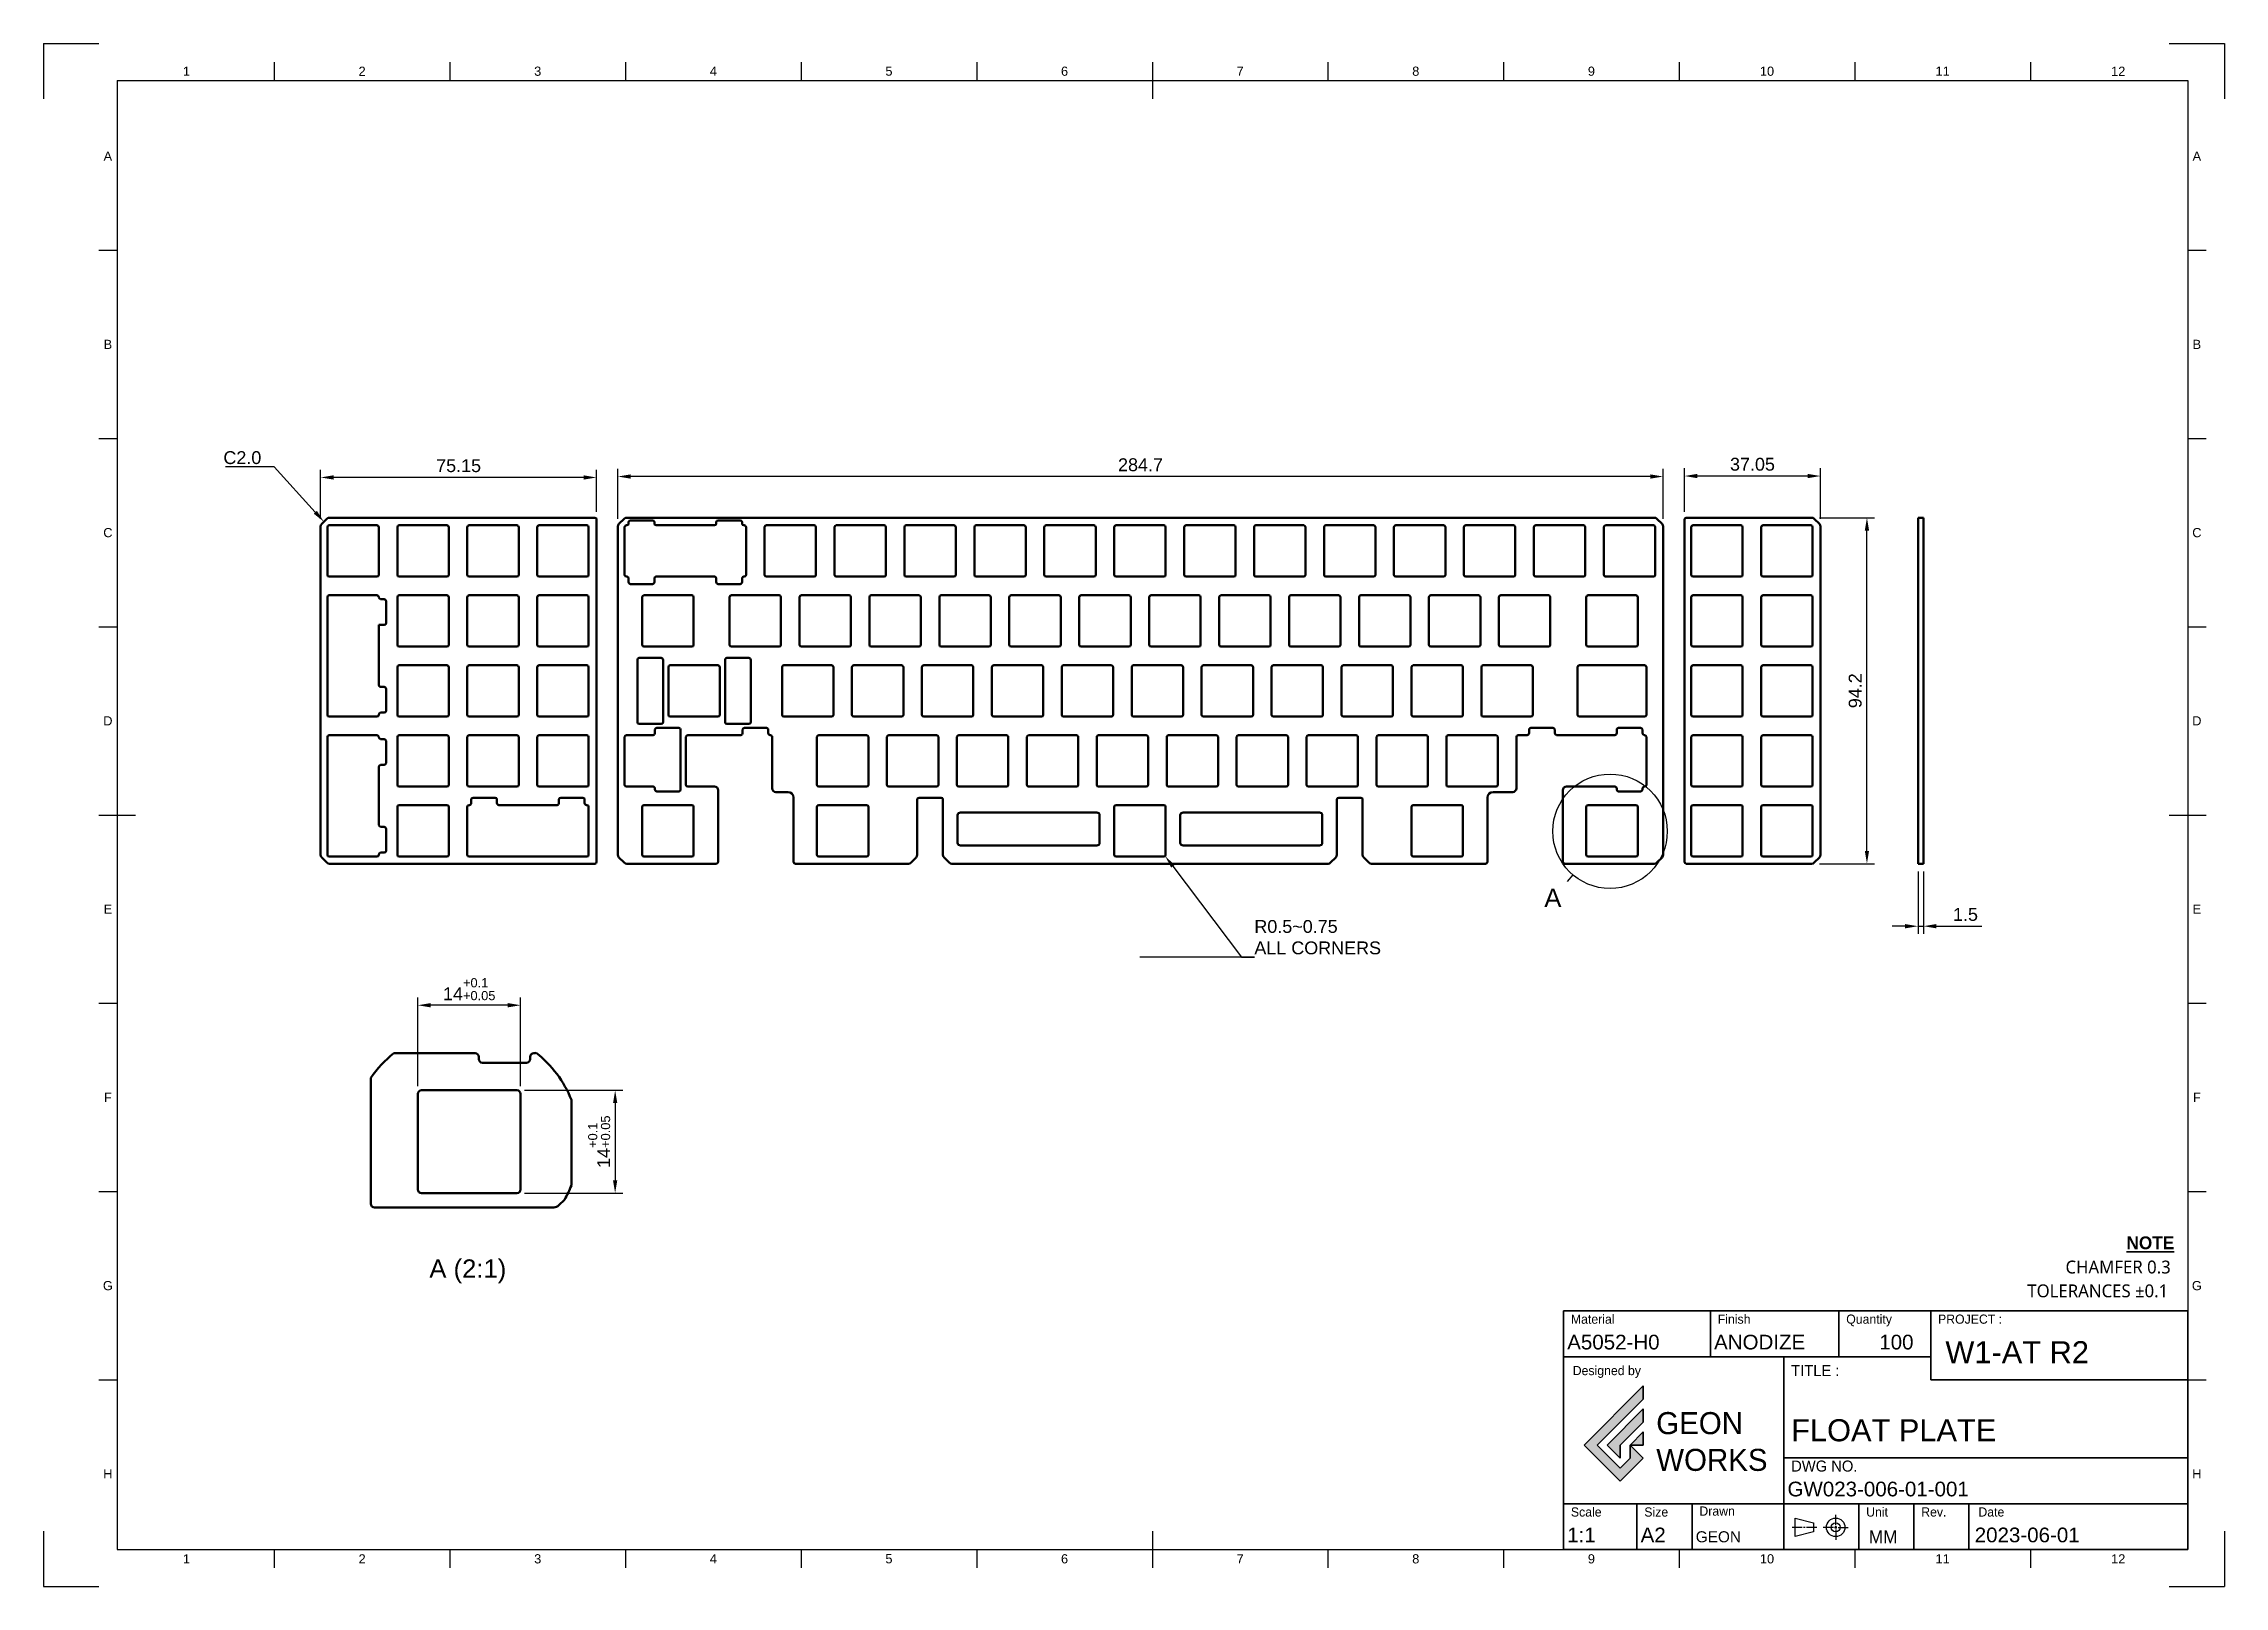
# Model space of a CAD drawing. Header units: millimetres. Extents: x 0 to 594, y 0 to 420.
import ezdxf
from ezdxf import colors
from ezdxf.entities.mleader import LeaderData, LeaderLine
from ezdxf.enums import TextEntityAlignment as Align
from ezdxf.math import Vec2, Vec3

# ---------------------------------------------------------------- set-up
doc = ezdxf.new("R2010")
doc.units = ezdxf.units.MM
doc.header["$LTSCALE"] = 0.75
for name, color, linetype, lineweight in [('BORDER', 7, 'Continuous', 25), ('Detail Boundary', 7, 'Continuous', 25), ('FD_Dimensions', 7, 'Continuous', 25), ('Leaders', 7, 'Continuous', 25), ('TITLEBLOCK', 7, 'Continuous', 35), ('View Labels', 7, 'Continuous', 25), ('Visible', 7, 'Continuous', 50)]:
    doc.layers.add(name, color=color, linetype=linetype, lineweight=lineweight)
doc.layers.add('SLD-0', color=7, linetype='Continuous')
doc.styles.add('FusionTitle', font='arial.ttf')
doc.styles.add('MtXpl___1', font='malgun.ttf')
doc.styles.add('MtXpl_Century_Gothic', font='GOTHIC.TTF')
doc.styles.add('MtXpl_OCR-A_BT', font='')
doc.styles.add('MtXpl_OCR-A_BT_1', font='')
doc.styles.get("Standard").update_dxf_attribs({"font": 'arial.ttf'})
doc.styles.get('MtXpl_OCR-A_BT').set_extended_font_data('OCR-A BT')
doc.styles.get('MtXpl_OCR-A_BT_1').set_extended_font_data('OCR-A BT', bold=True)
doc.dimstyles.new('Dim-ISO-25', dxfattribs={"dimtxt": 3.5, "dimasz": 3.5, "dimexe": 2.1, "dimexo": 2.1, "dimgap": 1.4, "dimtad": 1, "dimdsep": 46, "dimtxsty": 'Standard', "dimcen": 0, "dimazin": 2, "dimtp": 0.1, "dimtm": 0.1, "dimtfac": 0.714286, "dimtmove": 0, "dimatfit": 3, "dimfxl": 1, "dimarcsym": 0})

msp = doc.modelspace()

# ---------------------------------------------------------------- texts
at = {"layer": 'Detail Boundary', "insert": (411.089535, 187.454095), "char_height": 5, "attachment_point": 5}
msp.add_mtext('A', dxfattribs=at)
at = {"layer": 'View Labels', "insert": (115.546047, 82.507518), "char_height": 5, "width": 23.219645, "attachment_point": 8}
msp.add_mtext('A (2:1)', dxfattribs=at)

# ---------------------------------------------------------------- blocks, each defined once
blk = doc.blocks.new('ISO_A2_SHEET')
at = {"layer": 'BORDER'}
for p, q in [((20, 410), (584, 410)), ((20, 410), (20, 10)), ((62.8335, 415), (62.8335, 410)), ((110.6668, 415), (110.6668, 410)), ((158.5001, 415), (158.5001, 410)), ((206.3334, 415), (206.3334, 410)), ((254.1667, 415), (254.1667, 410)), ((302, 415), (302, 405)), ((349.8333, 415), (349.8333, 410)), ((397.6666, 415), (397.6666, 410)), ((445.4999, 415), (445.4999, 410)), ((493.3332, 415), (493.3332, 410)), ((541.1665, 415), (541.1665, 410)), ((584, 410), (584, 10)), ((15, 363.75), (20, 363.75)), ((584, 363.75), (589, 363.75)), ((15, 312.5), (20, 312.5)), ((584, 312.5), (589, 312.5)), ((15, 261.25), (20, 261.25)), ((584, 261.25), (589, 261.25)), ((15, 210), (25, 210)), ((579, 210), (589, 210)), ((15, 158.75), (20, 158.75)), ((584, 158.75), (589, 158.75)), ((15, 107.5), (20, 107.5)), ((584, 107.5), (589, 107.5)), ((15, 56.25), (20, 56.25)), ((584, 56.25), (589, 56.25)), ((302, 15), (302, 5)), ((20, 10), (584, 10)), ((62.8335, 10), (62.8335, 5)), ((110.6668, 10), (110.6668, 5)), ((158.5001, 10), (158.5001, 5)), ((206.3334, 10), (206.3334, 5)), ((254.1667, 10), (254.1667, 5)), ((349.8333, 10), (349.8333, 5)), ((397.6666, 10), (397.6666, 5)), ((445.4999, 10), (445.4999, 5)), ((493.3332, 10), (493.3332, 5)), ((541.1665, 10), (541.1665, 5))]:
    blk.add_line(p, q, dxfattribs=at)
at = {"layer": 'Defpoints'}
for p, q in [((0, 420), (15, 420)), ((0, 420), (0, 405)), ((579, 420), (594, 420)), ((594, 420), (594, 405)), ((0, 15), (0, 0)), ((594, 15), (594, 0)), ((0, 0), (15, 0)), ((579, 0), (594, 0))]:
    blk.add_line(p, q, dxfattribs=at)
at = {"layer": 'BORDER', "style": 'FusionTitle'}
for s, p in [('1', (38.91685, 412.5)), ('2', (86.75015, 412.5)), ('3', (134.58345, 412.5)), ('4', (182.41675, 412.5)), ('5', (230.25005, 412.5)), ('6', (278.08335, 412.5)), ('7', (325.91665, 412.5)), ('8', (373.74995, 412.5)), ('9', (421.58325, 412.5)), ('10', (469.41655, 412.5)), ('11', (517.24985, 412.5)), ('12', (565.08315, 412.5)), ('A', (17.5, 389.375)), ('A', (586.5, 389.375)), ('B', (17.5, 338.125)), ('B', (586.5, 338.125)), ('C', (17.5, 286.875)), ('C', (586.5, 286.875)), ('D', (17.5, 235.625)), ('D', (586.5, 235.625)), ('E', (17.5, 184.375)), ('E', (586.5, 184.375)), ('F', (17.5, 133.125)), ('F', (586.5, 133.125)), ('G', (17.5, 81.875)), ('G', (586.5, 81.875)), ('H', (17.5, 30.625)), ('H', (586.5, 30.625)), ('1', (38.91685, 7.5)), ('2', (86.75015, 7.5)), ('3', (134.58345, 7.5)), ('4', (182.41675, 7.5)), ('5', (230.25005, 7.5)), ('6', (278.08335, 7.5)), ('7', (325.91665, 7.5)), ('8', (373.74995, 7.5)), ('9', (421.58325, 7.5)), ('10', (469.41655, 7.5)), ('11', (517.24985, 7.5)), ('12', (565.08315, 7.5))]:
    blk.add_text(s, height=2.5, dxfattribs=at).set_placement(p, align=Align.MIDDLE)
blk = doc.blocks.new('TITLEGW')
h = blk.add_hatch(color=256)
h.dxf.hatch_style = 1
h.paths.add_polyline_path([(-148.32, 40.97), (-148.32, 44.55), (-164.4, 28.46), (-154.57, 18.63), (-148.32, 24.89), (-151.89, 28.46), (-151.89, 24.89), (-154.57, 22.21), (-160.83, 28.46)])
h.paths.add_polyline_path([(-148.32, 34.72), (-148.32, 38.29), (-158.15, 28.46), (-154.57, 24.89), (-154.57, 28.46)], flags=17)
h.paths.add_polyline_path([(-148.32, 32.04), (-151.89, 28.46), (-148.32, 28.46)], flags=16)
for p, q in [((-170, 0), (-170, 65)), ((-170, 65), (0, 65)), ((-130, 65), (-130, 52.5)), ((-95, 65), (-95, 52.5)), ((-70, 46.25), (-70, 65)), ((0, 0), (0, 65)), ((-110, 52.5), (-170, 52.5)), ((-110, 0), (-110, 52.5)), ((-110, 52.5), (-70, 52.5)), ((-148.32, 44.55), (-164.4, 28.46)), ((-148.32, 44.55), (-148.32, 40.97)), ((-70, 46.25), (0, 46.25)), ((-148.32, 40.97), (-160.83, 28.46)), ((-148.32, 38.29), (-158.15, 28.46)), ((-148.32, 38.29), (-148.32, 34.72)), ((-148.32, 34.72), (-154.57, 28.46)), ((-148.32, 32.04), (-151.89, 28.46)), ((-148.32, 32.04), (-148.32, 28.46)), ((-164.4, 28.46), (-154.57, 18.63)), ((-160.83, 28.46), (-154.57, 22.21)), ((-158.15, 28.46), (-154.57, 24.89)), ((-154.57, 24.89), (-154.57, 28.46)), ((-148.32, 24.89), (-154.57, 18.63)), ((-151.89, 24.89), (-154.57, 22.21)), ((-151.89, 28.46), (-148.32, 24.89)), ((-151.89, 28.46), (-151.89, 24.89)), ((-151.89, 28.46), (-148.32, 28.46)), ((-110, 25), (0, 25)), ((-170, 12.5), (0, 12.5)), ((-150, 12.5), (-150, 0)), ((-135, 12.5), (-135, 0)), ((-89.58, 0), (-89.58, 12.5)), ((-74.58, 0), (-74.58, 12.5)), ((-59.58, 0), (-59.58, 12.5)), ((-95.57, 6.07), (-96.17, 6.07)), ((-95.87, 5.77), (-95.87, 6.37)), ((0, 0), (-170, 0))]:
    blk.add_line(p, q)
at = {"layer": 'SLD-0'}
for p, q in [((-105.04, 6.07), (-107.77, 6.07)), ((-106.93, 3.55), (-106.93, 8.59)), ((-106.93, 8.59), (-101.89, 7.33)), ((-104.2, 6.07), (-104.62, 6.07)), ((-101.05, 6.07), (-103.78, 6.07)), ((-101.89, 7.33), (-101.89, 4.81)), ((-96.5, 6.07), (-99.24, 6.07)), ((-95.87, 6.7), (-95.87, 9.44)), ((-95.24, 6.07), (-92.51, 6.07)), ((-95.24, 6.07), (-92.51, 6.07)), ((-101.89, 4.81), (-106.93, 3.55)), ((-95.87, 5.44), (-95.87, 2.71))]:
    blk.add_line(p, q, dxfattribs=at)
for radius in [2.52, 1.26]:
    blk.add_circle((-95.87, 6.07), radius, dxfattribs=at)
for s, height, style, p in [('%%UNOTE', 3.5, 'MtXpl_OCR-A_BT_1', (-16.67, 81.78)), ('CHAMFER 0.3', 3.5, 'MtXpl___1', (-33.28, 75.19)), ('TOLERANCES ±0.1', 3.5, 'MtXpl___1', (-43.68, 68.7)), ('Material', 2.5, 'MtXpl_OCR-A_BT', (-168, 61.5)), ('Finish', 2.5, 'MtXpl_OCR-A_BT', (-128, 61.5)), ('Quantity', 2.5, 'MtXpl_OCR-A_BT', (-93, 61.5)), ('PROJECT :', 2.5, 'MtXpl_OCR-A_BT', (-68, 61.5)), ('Designed by', 2.5, 'MtXpl_OCR-A_BT', (-167.5, 47.5)), ('TITLE :', 3, 'MtXpl_OCR-A_BT', (-108, 47.25)), ('DWG NO.', 3, 'MtXpl_OCR-A_BT', (-108, 21.25)), ('Scale', 2.5, 'MtXpl_OCR-A_BT', (-168, 9)), ('Size', 2.5, 'MtXpl_OCR-A_BT', (-148, 9)), ('Drawn', 2.5, 'MtXpl_OCR-A_BT', (-133, 9.25)), ('Unit', 2.5, 'MtXpl_OCR-A_BT', (-87.58, 9)), ('Rev.', 2.5, 'MtXpl_OCR-A_BT', (-72.58, 9)), ('Date', 2.5, 'MtXpl_OCR-A_BT', (-57, 9)), ('MM', 3.5, 'MtXpl_Century_Gothic', (-86.85, 1.75))]:
    blk.add_text(s, height=height, dxfattribs=dict(style=style)).set_placement(p)
at = {"insert": (-144.75, 37.44), "char_height": 6, "attachment_point": 1}
blk.add_mtext_dynamic_manual_height_columns('{\\fa Astro Space|b0|i0|c0|p2;GEON^JWORKS}', width=29.3157, gutter_width=12.5, heights=[0], dxfattribs=at)
for tag, p, height in [("MAT'L", (-169, 54.5), 4), ('FINISH', (-129, 54.5), 4), ('QUANTITY', (-84, 54.5), 4), ('PROJECT', (-66, 50.75), 6), ('TITLE_1', (-108, 29.5), 6), ('DWG_NO', (-109, 14.5), 4), ('SCALE', (-169, 2), 4), ('SIZE', (-149, 2), 4), ('CREATED_DATE', (-58, 2), 4), ('DRAWN', (-134, 2), 3)]:
    blk.add_attdef(tag, p, '', height=height)
blk = doc.blocks.new('*D14')
at = {"layer": 'Defpoints', "color": 0, "transparency": 16777216}
for p in [(510.547873, 196.735466), (512.047873, 196.735466), (512.047873, 179.721282)]:
    blk.add_point(p, dxfattribs=at)
at = {"layer": 'FD_Dimensions', "color": 0, "lineweight": -2, "transparency": 16777216}
for p, q in [((510.547873, 194.635466), (510.547873, 177.621282)), ((512.047873, 194.635466), (512.047873, 177.621282)), ((507.047873, 179.721282), (503.547873, 179.721282)), ((510.547873, 179.721282), (512.047873, 179.721282)), ((515.547873, 179.721282), (527.916768, 179.721282))]:
    blk.add_line(p, q, dxfattribs=at)
at = {"layer": 'FD_Dimensions', "color": 0, "transparency": 16777216}
for points in [[(507.047873, 180.304616), (507.047873, 179.137949), (510.547873, 179.721282)], [(515.547873, 180.304616), (515.547873, 179.137949), (512.047873, 179.721282)]]:
    blk.add_solid(points, dxfattribs=at)
at = {"layer": 'FD_Dimensions', "color": 0, "transparency": 16777216, "insert": (523.48232, 182.908288), "char_height": 3.5, "attachment_point": 5}
blk.add_mtext('1.5', dxfattribs=at)
blk = doc.blocks.new('*D15')
at = {"layer": 'Defpoints', "color": 0, "transparency": 16777216}
for p in [(481.572225, 290.935466), (496.63686, 290.935466), (481.572225, 196.735466)]:
    blk.add_point(p, dxfattribs=at)
at = {"layer": 'FD_Dimensions', "color": 0, "lineweight": -2, "transparency": 16777216}
for p, q in [((483.672225, 290.935466), (498.73686, 290.935466)), ((496.63686, 200.235466), (496.63686, 287.435466)), ((483.672225, 196.735466), (498.73686, 196.735466))]:
    blk.add_line(p, q, dxfattribs=at)
at = {"layer": 'FD_Dimensions', "color": 0, "transparency": 16777216}
for points in [[(496.053526, 287.435466), (497.220193, 287.435466), (496.63686, 290.935466)], [(496.053526, 200.235466), (497.220193, 200.235466), (496.63686, 196.735466)]]:
    blk.add_solid(points, dxfattribs=at)
at = {"layer": 'FD_Dimensions', "color": 0, "transparency": 16777216, "insert": (493.449854, 243.835466), "char_height": 3.5, "attachment_point": 5, "rotation": 90}
blk.add_mtext('94.2', dxfattribs=at)
blk = doc.blocks.new('*D16')
at = {"layer": 'Defpoints', "color": 0, "transparency": 16777216}
for p in [(446.936439, 302.279005), (446.936439, 290.435466), (483.986439, 288.521252)]:
    blk.add_point(p, dxfattribs=at)
at = {"layer": 'FD_Dimensions', "color": 0, "lineweight": -2, "transparency": 16777216}
for p, q in [((446.936439, 292.535466), (446.936439, 304.379005)), ((483.986439, 290.621252), (483.986439, 304.379005)), ((480.486439, 302.279005), (450.436439, 302.279005))]:
    blk.add_line(p, q, dxfattribs=at)
at = {"layer": 'FD_Dimensions', "color": 0, "transparency": 16777216}
for points in [[(450.436439, 302.862338), (450.436439, 301.695671), (446.936439, 302.279005)], [(480.486439, 302.862338), (480.486439, 301.695671), (483.986439, 302.279005)]]:
    blk.add_solid(points, dxfattribs=at)
at = {"layer": 'FD_Dimensions', "color": 0, "transparency": 16777216, "insert": (465.461439, 305.467204), "char_height": 3.5, "attachment_point": 5}
blk.add_mtext('37.05', dxfattribs=at)
blk = doc.blocks.new('*D17')
at = {"layer": 'Defpoints', "color": 0, "transparency": 16777216}
for p in [(156.423939, 302.143055), (156.423939, 288.521252), (441.123939, 288.521252)]:
    blk.add_point(p, dxfattribs=at)
at = {"layer": 'FD_Dimensions', "color": 0, "lineweight": -2, "transparency": 16777216}
for p, q in [((156.423939, 290.621252), (156.423939, 304.243055)), ((441.123939, 290.621252), (441.123939, 304.243055)), ((437.623939, 302.143055), (159.923939, 302.143055))]:
    blk.add_line(p, q, dxfattribs=at)
at = {"layer": 'FD_Dimensions', "color": 0, "transparency": 16777216}
for points in [[(159.923939, 302.726388), (159.923939, 301.559722), (156.423939, 302.143055)], [(437.623939, 302.726388), (437.623939, 301.559722), (441.123939, 302.143055)]]:
    blk.add_solid(points, dxfattribs=at)
at = {"layer": 'FD_Dimensions', "color": 0, "transparency": 16777216, "insert": (298.773939, 305.330061), "char_height": 3.5, "attachment_point": 5}
blk.add_mtext('284.7', dxfattribs=at)
blk = doc.blocks.new('*D18')
at = {"layer": 'Defpoints', "color": 0, "transparency": 16777216}
for p in [(75.461439, 301.891055), (75.461439, 288.521252), (150.611439, 290.435466)]:
    blk.add_point(p, dxfattribs=at)
at = {"layer": 'FD_Dimensions', "color": 0, "lineweight": -2, "transparency": 16777216}
for p, q in [((75.461439, 290.621252), (75.461439, 303.991055)), ((150.611439, 292.535466), (150.611439, 303.991055)), ((147.111439, 301.891055), (78.961439, 301.891055))]:
    blk.add_line(p, q, dxfattribs=at)
at = {"layer": 'FD_Dimensions', "color": 0, "transparency": 16777216}
for points in [[(78.961439, 302.474388), (78.961439, 301.307721), (75.461439, 301.891055)], [(147.111439, 302.474388), (147.111439, 301.307721), (150.611439, 301.891055)]]:
    blk.add_solid(points, dxfattribs=at)
at = {"layer": 'FD_Dimensions', "color": 0, "transparency": 16777216, "insert": (113.036439, 305.07806), "char_height": 3.5, "attachment_point": 5}
blk.add_mtext('75.15', dxfattribs=at)
blk = doc.blocks.new('*D19')
at = {"layer": 'Defpoints', "color": 0, "transparency": 16777216}
for p in [(128.926054, 135.061113), (128.926054, 107.061113), (155.676487, 107.061113)]:
    blk.add_point(p, dxfattribs=at)
at = {"layer": 'FD_Dimensions', "color": 0, "lineweight": -2, "transparency": 16777216}
for p, q in [((131.026054, 135.061113), (157.776487, 135.061113)), ((155.676487, 131.561113), (155.676487, 110.561113)), ((131.026054, 107.061113), (157.776487, 107.061113))]:
    blk.add_line(p, q, dxfattribs=at)
at = {"layer": 'FD_Dimensions', "color": 0, "transparency": 16777216}
for points in [[(155.093154, 131.561113), (156.259821, 131.561113), (155.676487, 135.061113)], [(155.093154, 110.561113), (156.259821, 110.561113), (155.676487, 107.061113)]]:
    blk.add_solid(points, dxfattribs=at)
at = {"layer": 'FD_Dimensions', "color": 0, "transparency": 16777216, "insert": (151.306956, 121.061113), "char_height": 3.5, "attachment_point": 5, "rotation": 90}
blk.add_mtext('14{\\H0.71429x;\\S+0.1^ +0.05;}', dxfattribs=at)
blk = doc.blocks.new('*D20')
at = {"layer": 'Defpoints', "color": 0, "transparency": 16777216}
for p in [(101.926054, 158.210164), (101.926054, 134.061113), (129.926054, 134.061113)]:
    blk.add_point(p, dxfattribs=at)
at = {"layer": 'FD_Dimensions', "color": 0, "lineweight": -2, "transparency": 16777216}
for p, q in [((101.926054, 136.161113), (101.926054, 160.310164)), ((126.426054, 158.210164), (105.426054, 158.210164)), ((129.926054, 136.161113), (129.926054, 160.310164))]:
    blk.add_line(p, q, dxfattribs=at)
at = {"layer": 'FD_Dimensions', "color": 0, "transparency": 16777216}
for points in [[(105.426054, 158.793497), (105.426054, 157.62683), (101.926054, 158.210164)], [(126.426054, 158.793497), (126.426054, 157.62683), (129.926054, 158.210164)]]:
    blk.add_solid(points, dxfattribs=at)
at = {"layer": 'FD_Dimensions', "color": 0, "transparency": 16777216, "insert": (115.926054, 162.579695), "char_height": 3.5, "attachment_point": 5}
blk.add_mtext('14{\\H0.71429x;\\S+0.1^ +0.05;}', dxfattribs=at)

# ---------------------------------------------------------------- dimensions: what is measured, and where the dimension line sits
at = {"layer": 'FD_Dimensions'}
for base, p1, p2, angle, override, picture, middle in [((75.461439, 301.891055), (150.611439, 290.435466), (75.461439, 288.521252), 180, {"dimlfac": 1, "dimclrd": 0, "dimclre": 0}, '*D18', (113.036439, 305.07806)), ((156.423939, 302.143055), (441.123939, 288.521252), (156.423939, 288.521252), 180, {"dimlfac": 1, "dimclrd": 0, "dimclre": 0}, '*D17', (298.773939, 305.330061)), ((446.936439, 302.279005), (483.986439, 288.521252), (446.936439, 290.435466), 180, {"dimlfac": 1, "dimclrd": 0, "dimclre": 0}, '*D16', (465.461439, 305.467204)), ((496.63686, 290.935466), (481.572225, 196.735466), (481.572225, 290.935466), 90, {"dimlfac": 1, "dimclrd": 0, "dimclre": 0}, '*D15', (493.449854, 243.835466)), ((101.926054, 158.210164), (129.926054, 134.061113), (101.926054, 134.061113), 180, {"dimgap": 1.4, "dimlfac": 0.5, "dimclrd": 0, "dimclre": 0, "dimtol": 1, "dimlim": 0, "dimtm": -0.05}, '*D20', (115.926054, 162.579695)), ((155.676487, 107.061113), (128.926054, 135.061113), (128.926054, 107.061113), 270, {"dimgap": 1.4, "dimlfac": 0.5, "dimclrd": 0, "dimclre": 0, "dimtol": 1, "dimlim": 0, "dimtm": -0.05}, '*D19', (151.306956, 121.061113))]:
    dim = msp.add_linear_dim(base=base, p1=p1, p2=p2, angle=angle, dimstyle='Dim-ISO-25', override=override, dxfattribs=at)
    dim.commit()
    dim.dimension.update_dxf_attribs({"geometry": picture, "text_midpoint": middle})
dim = msp.add_aligned_dim(p1=(510.547873, 196.735466), p2=(512.047873, 196.735466), distance=-17.014184, dimstyle='Dim-ISO-25', override={"dimlfac": 1, "dimclrd": 0, "dimclre": 0}, dxfattribs=at)
dim.commit()
dim.dimension.update_dxf_attribs({"geometry": '*D14', "text_midpoint": (523.48232, 182.908288)})

# ---------------------------------------------------------------- linework, layer by layer
at = {"layer": 'Detail Boundary'}
msp.add_line((416.500775, 193.744604), (414.946156, 191.937376), dxfattribs=at)
msp.add_circle((426.666093, 205.561677), 15.587717, dxfattribs=at)
at = {"layer": 'Visible', "extrusion": (0, 0.139173, -0.990268)}
for p, q in [((75.461439, 288.521252), (75.461439, 199.149679)), ((75.754332, 289.228359), (77.168545, 290.642573)), ((77.304747, 288.388026), (77.304747, 275.388026)), ((90.804747, 288.888026), (77.804747, 288.888026)), ((150.111439, 290.935466), (77.875652, 290.935466)), ((91.304747, 275.388026), (91.304747, 288.388026)), ((96.354747, 288.388026), (96.354747, 275.388026)), ((109.854747, 288.888026), (96.854747, 288.888026)), ((110.354747, 275.388026), (110.354747, 288.388026)), ((115.404747, 288.388026), (115.404747, 275.388026)), ((128.904747, 288.888026), (115.904747, 288.888026)), ((129.404747, 275.388026), (129.404747, 288.388026)), ((134.454747, 288.388026), (134.454747, 275.388026)), ((147.954747, 288.888026), (134.954747, 288.888026)), ((148.454747, 275.388026), (148.454747, 288.388026)), ((150.611439, 197.235466), (150.611439, 290.435466)), ((156.423939, 288.521252), (156.423939, 199.149679)), ((156.716832, 289.228359), (158.131045, 290.642573)), ((158.267247, 288.388026), (158.267247, 275.388026)), ((158.854247, 288.888026), (158.767247, 288.888026)), ((438.709725, 290.935466), (158.838152, 290.935466)), ((159.354247, 289.688026), (159.354247, 289.388026)), ((165.854247, 290.188026), (159.854247, 290.188026)), ((166.354247, 289.388026), (166.354247, 289.688026)), ((182.730247, 288.888026), (166.854247, 288.888026)), ((183.230247, 289.688026), (183.230247, 289.388026)), ((189.730247, 290.188026), (183.730247, 290.188026)), ((190.230247, 289.388026), (190.230247, 289.688026)), ((190.817247, 288.888026), (190.730247, 288.888026)), ((191.317247, 275.388026), (191.317247, 288.388026)), ((196.367247, 288.388026), (196.367247, 275.388026)), ((209.867247, 288.888026), (196.867247, 288.888026)), ((210.367247, 275.388026), (210.367247, 288.388026)), ((215.417247, 288.388026), (215.417247, 275.388026)), ((228.917247, 288.888026), (215.917247, 288.888026)), ((229.417247, 275.388026), (229.417247, 288.388026)), ((234.467247, 288.388026), (234.467247, 275.388026)), ((247.967247, 288.888026), (234.967247, 288.888026)), ((248.467247, 275.388026), (248.467247, 288.388026)), ((253.517247, 288.388026), (253.517247, 275.388026)), ((267.017247, 288.888026), (254.017247, 288.888026)), ((267.517247, 275.388026), (267.517247, 288.388026)), ((272.567247, 288.388026), (272.567247, 275.388026)), ((286.067247, 288.888026), (273.067247, 288.888026)), ((286.567247, 275.388026), (286.567247, 288.388026)), ((291.617247, 288.388026), (291.617247, 275.388026)), ((305.117247, 288.888026), (292.117247, 288.888026)), ((305.617247, 275.388026), (305.617247, 288.388026)), ((310.667247, 288.388026), (310.667247, 275.388026)), ((324.167247, 288.888026), (311.167247, 288.888026)), ((324.667247, 275.388026), (324.667247, 288.388026)), ((329.717247, 288.388026), (329.717247, 275.388026)), ((343.217247, 288.888026), (330.217247, 288.888026)), ((343.717247, 275.388026), (343.717247, 288.388026)), ((348.767247, 288.388026), (348.767247, 275.388026)), ((362.267247, 288.888026), (349.267247, 288.888026)), ((362.767247, 275.388026), (362.767247, 288.388026)), ((367.817247, 288.388026), (367.817247, 275.388026)), ((381.317247, 288.888026), (368.317247, 288.888026)), ((381.817247, 275.388026), (381.817247, 288.388026)), ((386.867247, 288.388026), (386.867247, 275.388026)), ((400.367247, 288.888026), (387.367247, 288.888026)), ((400.867247, 275.388026), (400.867247, 288.388026)), ((405.917247, 288.388026), (405.917247, 275.388026)), ((419.417247, 288.888026), (406.417247, 288.888026)), ((419.917247, 275.388026), (419.917247, 288.388026)), ((424.967247, 288.388026), (424.967247, 275.388026)), ((438.467247, 288.888026), (425.467247, 288.888026)), ((438.967247, 275.388026), (438.967247, 288.388026)), ((439.416832, 290.642573), (440.831045, 289.228359)), ((441.123939, 199.149679), (441.123939, 288.521252)), ((446.936439, 290.435466), (446.936439, 197.235466)), ((447.436439, 290.935466), (481.572225, 290.935466)), ((448.779747, 288.388026), (448.779747, 275.388026)), ((462.279747, 288.888026), (449.279747, 288.888026)), ((462.779747, 275.388026), (462.779747, 288.388026)), ((467.829747, 288.388026), (467.829747, 275.388026)), ((481.329747, 288.888026), (468.329747, 288.888026)), ((481.829747, 275.388026), (481.829747, 288.388026)), ((482.279332, 290.642573), (483.693545, 289.228359)), ((483.986439, 199.149679), (483.986439, 288.521252)), ((77.804747, 274.888026), (90.804747, 274.888026)), ((96.854747, 274.888026), (109.854747, 274.888026)), ((115.904747, 274.888026), (128.904747, 274.888026)), ((134.954747, 274.888026), (147.954747, 274.888026)), ((158.767247, 274.888026), (158.854247, 274.888026)), ((159.354247, 274.388026), (159.354247, 273.388026)), ((166.354247, 273.388026), (166.354247, 274.388026)), ((166.854247, 274.888026), (182.730247, 274.888026)), ((183.230247, 274.388026), (183.230247, 273.388026)), ((190.230247, 273.388026), (190.230247, 274.388026)), ((190.730247, 274.888026), (190.817247, 274.888026)), ((196.867247, 274.888026), (209.867247, 274.888026)), ((215.917247, 274.888026), (228.917247, 274.888026)), ((234.967247, 274.888026), (247.967247, 274.888026)), ((254.017247, 274.888026), (267.017247, 274.888026)), ((273.067247, 274.888026), (286.067247, 274.888026)), ((292.117247, 274.888026), (305.117247, 274.888026)), ((311.167247, 274.888026), (324.167247, 274.888026)), ((330.217247, 274.888026), (343.217247, 274.888026)), ((349.267247, 274.888026), (362.267247, 274.888026)), ((368.317247, 274.888026), (381.317247, 274.888026)), ((387.367247, 274.888026), (400.367247, 274.888026)), ((406.417247, 274.888026), (419.417247, 274.888026)), ((425.467247, 274.888026), (438.467247, 274.888026)), ((449.279747, 274.888026), (462.279747, 274.888026)), ((468.329747, 274.888026), (481.329747, 274.888026)), ((77.304747, 269.338026), (77.304747, 237.288026)), ((90.804747, 269.838026), (77.804747, 269.838026)), ((91.304747, 269.251026), (91.304747, 269.338026)), ((92.804747, 268.751026), (91.804747, 268.751026)), ((93.304747, 262.251026), (93.304747, 268.251026)), ((96.354747, 269.338026), (96.354747, 256.338026)), ((109.854747, 269.838026), (96.854747, 269.838026)), ((110.354747, 256.338026), (110.354747, 269.338026)), ((115.404747, 269.338026), (115.404747, 256.338026)), ((128.904747, 269.838026), (115.904747, 269.838026)), ((129.404747, 256.338026), (129.404747, 269.338026)), ((134.454747, 269.338026), (134.454747, 256.338026)), ((147.954747, 269.838026), (134.954747, 269.838026)), ((148.454747, 256.338026), (148.454747, 269.338026)), ((159.854247, 272.888026), (165.854247, 272.888026)), ((163.029747, 269.338026), (163.029747, 256.338026)), ((176.529747, 269.838026), (163.529747, 269.838026)), ((177.029747, 256.338026), (177.029747, 269.338026)), ((183.730247, 272.888026), (189.730247, 272.888026)), ((186.842247, 269.338026), (186.842247, 256.338026)), ((200.342247, 269.838026), (187.342247, 269.838026)), ((200.842247, 256.338026), (200.842247, 269.338026)), ((205.892247, 269.338026), (205.892247, 256.338026)), ((219.392247, 269.838026), (206.392247, 269.838026)), ((219.892247, 256.338026), (219.892247, 269.338026)), ((224.942247, 269.338026), (224.942247, 256.338026)), ((238.442247, 269.838026), (225.442247, 269.838026)), ((238.942247, 256.338026), (238.942247, 269.338026)), ((243.992247, 269.338026), (243.992247, 256.338026)), ((257.492247, 269.838026), (244.492247, 269.838026)), ((257.992247, 256.338026), (257.992247, 269.338026)), ((263.042247, 269.338026), (263.042247, 256.338026)), ((276.542247, 269.838026), (263.542247, 269.838026)), ((277.042247, 256.338026), (277.042247, 269.338026)), ((282.092247, 269.338026), (282.092247, 256.338026)), ((295.592247, 269.838026), (282.592247, 269.838026)), ((296.092247, 256.338026), (296.092247, 269.338026)), ((301.142247, 269.338026), (301.142247, 256.338026)), ((314.642247, 269.838026), (301.642247, 269.838026)), ((315.142247, 256.338026), (315.142247, 269.338026)), ((320.192247, 269.338026), (320.192247, 256.338026)), ((333.692247, 269.838026), (320.692247, 269.838026)), ((334.192247, 256.338026), (334.192247, 269.338026)), ((339.242247, 269.338026), (339.242247, 256.338026)), ((352.742247, 269.838026), (339.742247, 269.838026)), ((353.242247, 256.338026), (353.242247, 269.338026)), ((358.292247, 269.338026), (358.292247, 256.338026)), ((371.792247, 269.838026), (358.792247, 269.838026)), ((372.292247, 256.338026), (372.292247, 269.338026)), ((377.342247, 269.338026), (377.342247, 256.338026)), ((390.842247, 269.838026), (377.842247, 269.838026)), ((391.342247, 256.338026), (391.342247, 269.338026)), ((396.392247, 269.338026), (396.392247, 256.338026)), ((409.892247, 269.838026), (396.892247, 269.838026)), ((410.392247, 256.338026), (410.392247, 269.338026)), ((420.204747, 269.338026), (420.204747, 256.338026)), ((433.704747, 269.838026), (420.704747, 269.838026)), ((434.204747, 256.338026), (434.204747, 269.338026)), ((448.779747, 269.338026), (448.779747, 256.338026)), ((462.279747, 269.838026), (449.279747, 269.838026)), ((462.779747, 256.338026), (462.779747, 269.338026)), ((467.829747, 269.338026), (467.829747, 256.338026)), ((481.329747, 269.838026), (468.329747, 269.838026)), ((481.829747, 256.338026), (481.829747, 269.338026)), ((91.304747, 261.751026), (92.804747, 261.751026)), ((91.304747, 245.375026), (91.304747, 261.751026)), ((96.854747, 255.838026), (109.854747, 255.838026)), ((115.904747, 255.838026), (128.904747, 255.838026)), ((134.954747, 255.838026), (147.954747, 255.838026)), ((163.529747, 255.838026), (176.529747, 255.838026)), ((187.342247, 255.838026), (200.342247, 255.838026)), ((206.392247, 255.838026), (219.392247, 255.838026)), ((225.442247, 255.838026), (238.442247, 255.838026)), ((244.492247, 255.838026), (257.492247, 255.838026)), ((263.542247, 255.838026), (276.542247, 255.838026)), ((282.592247, 255.838026), (295.592247, 255.838026)), ((301.642247, 255.838026), (314.642247, 255.838026)), ((320.692247, 255.838026), (333.692247, 255.838026)), ((339.742247, 255.838026), (352.742247, 255.838026)), ((358.792247, 255.838026), (371.792247, 255.838026)), ((377.842247, 255.838026), (390.842247, 255.838026)), ((396.892247, 255.838026), (409.892247, 255.838026)), ((420.704747, 255.838026), (433.704747, 255.838026)), ((449.279747, 255.838026), (462.279747, 255.838026)), ((468.329747, 255.838026), (481.329747, 255.838026)), ((96.354747, 250.288026), (96.354747, 237.288026)), ((109.854747, 250.788026), (96.854747, 250.788026)), ((110.354747, 237.288026), (110.354747, 250.288026)), ((115.404747, 250.288026), (115.404747, 237.288026)), ((128.904747, 250.788026), (115.904747, 250.788026)), ((129.404747, 237.288026), (129.404747, 250.288026)), ((134.454747, 250.288026), (134.454747, 237.288026)), ((147.954747, 250.788026), (134.954747, 250.788026)), ((148.454747, 237.288026), (148.454747, 250.288026)), ((161.735497, 252.288026), (161.735497, 235.288026)), ((168.235497, 252.788026), (162.235497, 252.788026)), ((168.735497, 235.288026), (168.735497, 252.288026)), ((170.173497, 250.288026), (170.173497, 237.288026)), ((183.673497, 250.788026), (170.673497, 250.788026)), ((184.173497, 237.288026), (184.173497, 250.288026)), ((185.611497, 252.288026), (185.611497, 235.288026)), ((192.111497, 252.788026), (186.111497, 252.788026)), ((192.611497, 235.288026), (192.611497, 252.288026)), ((201.129747, 250.288026), (201.129747, 237.288026)), ((214.629747, 250.788026), (201.629747, 250.788026)), ((215.129747, 237.288026), (215.129747, 250.288026)), ((220.179747, 250.288026), (220.179747, 237.288026)), ((233.679747, 250.788026), (220.679747, 250.788026)), ((234.179747, 237.288026), (234.179747, 250.288026)), ((239.229747, 250.288026), (239.229747, 237.288026)), ((252.729747, 250.788026), (239.729747, 250.788026)), ((253.229747, 237.288026), (253.229747, 250.288026)), ((258.279747, 250.288026), (258.279747, 237.288026)), ((271.779747, 250.788026), (258.779747, 250.788026)), ((272.279747, 237.288026), (272.279747, 250.288026)), ((277.329747, 250.288026), (277.329747, 237.288026)), ((290.829747, 250.788026), (277.829747, 250.788026)), ((291.329747, 237.288026), (291.329747, 250.288026)), ((296.379747, 250.288026), (296.379747, 237.288026)), ((309.879747, 250.788026), (296.879747, 250.788026)), ((310.379747, 237.288026), (310.379747, 250.288026)), ((315.429747, 250.288026), (315.429747, 237.288026)), ((328.929747, 250.788026), (315.929747, 250.788026)), ((329.429747, 237.288026), (329.429747, 250.288026)), ((334.479747, 250.288026), (334.479747, 237.288026)), ((347.979747, 250.788026), (334.979747, 250.788026)), ((348.479747, 237.288026), (348.479747, 250.288026)), ((353.529747, 250.288026), (353.529747, 237.288026)), ((367.029747, 250.788026), (354.029747, 250.788026)), ((367.529747, 237.288026), (367.529747, 250.288026)), ((372.579747, 250.288026), (372.579747, 237.288026)), ((386.079747, 250.788026), (373.079747, 250.788026)), ((386.579747, 237.288026), (386.579747, 250.288026)), ((391.629747, 250.288026), (391.629747, 237.288026)), ((405.129747, 250.788026), (392.129747, 250.788026)), ((405.629747, 237.288026), (405.629747, 250.288026)), ((417.823497, 250.288026), (417.823497, 237.288026)), ((436.085997, 250.788026), (418.323497, 250.788026)), ((436.585997, 237.288026), (436.585997, 250.288026)), ((448.779747, 250.288026), (448.779747, 237.288026)), ((462.279747, 250.788026), (449.279747, 250.788026)), ((462.779747, 237.288026), (462.779747, 250.288026)), ((467.829747, 250.288026), (467.829747, 237.288026)), ((481.329747, 250.788026), (468.329747, 250.788026)), ((481.829747, 237.288026), (481.829747, 250.288026)), ((92.804747, 244.875026), (91.804747, 244.875026)), ((93.304747, 238.375026), (93.304747, 244.375026)), ((91.804747, 237.875026), (92.804747, 237.875026)), ((77.804747, 236.788026), (90.804747, 236.788026)), ((90.804747, 231.738026), (77.804747, 231.738026)), ((91.304747, 237.288026), (91.304747, 237.375026)), ((96.854747, 236.788026), (109.854747, 236.788026)), ((109.854747, 231.738026), (96.854747, 231.738026)), ((115.904747, 236.788026), (128.904747, 236.788026)), ((128.904747, 231.738026), (115.904747, 231.738026)), ((134.954747, 236.788026), (147.954747, 236.788026)), ((147.954747, 231.738026), (134.954747, 231.738026)), ((165.997997, 231.738026), (158.767247, 231.738026)), ((162.235497, 234.788026), (168.235497, 234.788026)), ((166.497997, 233.238026), (166.497997, 232.238026)), ((172.997997, 233.738026), (166.997997, 233.738026)), ((170.673497, 236.788026), (183.673497, 236.788026)), ((173.497997, 216.938026), (173.497997, 233.238026)), ((175.435997, 231.738026), (189.873997, 231.738026)), ((186.111497, 234.788026), (192.111497, 234.788026)), ((190.373997, 232.238026), (190.373997, 233.238026)), ((190.873997, 233.738026), (196.873997, 233.738026)), ((197.373997, 233.238026), (197.373997, 232.238026)), ((197.873997, 231.738026), (197.960997, 231.738026)), ((201.629747, 236.788026), (214.629747, 236.788026)), ((224.154747, 231.738026), (211.154747, 231.738026)), ((220.679747, 236.788026), (233.679747, 236.788026)), ((243.204747, 231.738026), (230.204747, 231.738026)), ((239.729747, 236.788026), (252.729747, 236.788026)), ((262.254747, 231.738026), (249.254747, 231.738026)), ((258.779747, 236.788026), (271.779747, 236.788026)), ((281.304747, 231.738026), (268.304747, 231.738026)), ((277.829747, 236.788026), (290.829747, 236.788026)), ((300.354747, 231.738026), (287.354747, 231.738026)), ((296.879747, 236.788026), (309.879747, 236.788026)), ((319.404747, 231.738026), (306.404747, 231.738026)), ((315.929747, 236.788026), (328.929747, 236.788026)), ((338.454747, 231.738026), (325.454747, 231.738026)), ((334.979747, 236.788026), (347.979747, 236.788026)), ((357.504747, 231.738026), (344.504747, 231.738026)), ((354.029747, 236.788026), (367.029747, 236.788026)), ((376.554747, 231.738026), (363.554747, 231.738026)), ((373.079747, 236.788026), (386.079747, 236.788026)), ((395.604747, 231.738026), (382.604747, 231.738026)), ((392.129747, 236.788026), (405.129747, 236.788026)), ((401.654747, 231.738026), (404.122997, 231.738026)), ((404.622997, 232.238026), (404.622997, 233.238026)), ((405.122997, 233.738026), (411.122997, 233.738026)), ((411.622997, 233.238026), (411.622997, 232.238026)), ((412.122997, 231.738026), (427.998997, 231.738026)), ((418.323497, 236.788026), (436.085997, 236.788026)), ((428.498997, 232.238026), (428.498997, 233.238026)), ((428.998997, 233.738026), (434.998997, 233.738026)), ((435.498997, 233.238026), (435.498997, 232.238026)), ((435.998997, 231.738026), (436.085997, 231.738026)), ((449.279747, 236.788026), (462.279747, 236.788026)), ((462.279747, 231.738026), (449.279747, 231.738026)), ((468.329747, 236.788026), (481.329747, 236.788026)), ((481.329747, 231.738026), (468.329747, 231.738026)), ((77.304747, 231.238026), (77.304747, 199.188026)), ((91.304747, 231.151026), (91.304747, 231.238026)), ((92.804747, 230.651026), (91.804747, 230.651026)), ((93.304747, 224.151026), (93.304747, 230.151026)), ((96.354747, 231.238026), (96.354747, 218.238026)), ((110.354747, 218.238026), (110.354747, 231.238026)), ((115.404747, 231.238026), (115.404747, 218.238026)), ((129.404747, 218.238026), (129.404747, 231.238026)), ((134.454747, 231.238026), (134.454747, 218.238026)), ((148.454747, 218.238026), (148.454747, 231.238026)), ((158.267247, 231.238026), (158.267247, 218.238026)), ((174.935997, 218.238026), (174.935997, 231.238026)), ((198.460997, 231.238026), (198.460997, 217.260466)), ((210.654747, 231.238026), (210.654747, 218.238026)), ((224.654747, 218.238026), (224.654747, 231.238026)), ((229.704747, 231.238026), (229.704747, 218.238026)), ((243.704747, 218.238026), (243.704747, 231.238026)), ((248.754747, 231.238026), (248.754747, 218.238026)), ((262.754747, 218.238026), (262.754747, 231.238026)), ((267.804747, 231.238026), (267.804747, 218.238026)), ((281.804747, 218.238026), (281.804747, 231.238026)), ((286.854747, 231.238026), (286.854747, 218.238026)), ((300.854747, 218.238026), (300.854747, 231.238026)), ((305.904747, 231.238026), (305.904747, 218.238026)), ((319.904747, 218.238026), (319.904747, 231.238026)), ((324.954747, 231.238026), (324.954747, 218.238026)), ((338.954747, 218.238026), (338.954747, 231.238026)), ((344.004747, 231.238026), (344.004747, 218.238026)), ((358.004747, 218.238026), (358.004747, 231.238026)), ((363.054747, 231.238026), (363.054747, 218.238026)), ((377.054747, 218.238026), (377.054747, 231.238026)), ((382.104747, 231.238026), (382.104747, 218.238026)), ((396.104747, 218.238026), (396.104747, 231.238026)), ((401.154747, 217.260466), (401.154747, 231.238026)), ((436.585997, 231.238026), (436.585997, 218.238026)), ((448.779747, 231.238026), (448.779747, 218.238026)), ((462.779747, 218.238026), (462.779747, 231.238026)), ((467.829747, 231.238026), (467.829747, 218.238026)), ((481.829747, 218.238026), (481.829747, 231.238026)), ((91.304747, 207.275026), (91.304747, 223.151026)), ((91.804747, 223.651026), (92.804747, 223.651026)), ((96.854747, 217.738026), (109.854747, 217.738026)), ((115.904747, 217.738026), (128.904747, 217.738026)), ((116.491747, 214.188026), (116.491747, 213.188026)), ((122.991747, 214.688026), (116.991747, 214.688026)), ((123.491747, 213.188026), (123.491747, 214.188026)), ((134.954747, 217.738026), (147.954747, 217.738026)), ((140.367747, 214.188026), (140.367747, 213.188026)), ((146.867747, 214.688026), (140.867747, 214.688026)), ((147.367747, 213.188026), (147.367747, 214.188026)), ((158.767247, 217.738026), (165.997997, 217.738026)), ((166.497997, 217.238026), (166.497997, 216.938026)), ((166.997997, 216.438026), (172.997997, 216.438026)), ((182.736439, 217.738026), (175.435997, 217.738026)), ((183.736439, 197.235466), (183.736439, 216.738026)), ((199.460997, 216.260466), (202.761439, 216.260466)), ((204.261439, 214.760466), (204.261439, 197.235466)), ((211.154747, 217.738026), (224.154747, 217.738026)), ((230.204747, 217.738026), (243.204747, 217.738026)), ((237.967247, 214.188026), (237.967247, 199.149679)), ((244.467247, 214.688026), (238.467247, 214.688026)), ((244.967247, 199.149679), (244.967247, 214.188026)), ((249.254747, 217.738026), (262.254747, 217.738026)), ((268.304747, 217.738026), (281.304747, 217.738026)), ((287.354747, 217.738026), (300.354747, 217.738026)), ((306.404747, 217.738026), (319.404747, 217.738026)), ((325.454747, 217.738026), (338.454747, 217.738026)), ((344.504747, 217.738026), (357.504747, 217.738026)), ((352.267247, 214.188026), (352.267247, 199.149679)), ((358.767247, 214.688026), (352.767247, 214.688026)), ((359.267247, 214.188026), (359.267247, 199.149679)), ((363.554747, 217.738026), (376.554747, 217.738026)), ((382.604747, 217.738026), (395.604747, 217.738026)), ((393.286439, 197.235466), (393.286439, 214.760466)), ((394.786439, 216.260466), (400.154747, 216.260466)), ((413.811439, 216.738026), (413.811439, 197.235466)), ((427.998997, 217.738026), (414.811439, 217.738026)), ((428.498997, 216.938026), (428.498997, 217.238026)), ((434.998997, 216.438026), (428.998997, 216.438026)), ((435.498997, 217.238026), (435.498997, 216.938026)), ((436.085997, 217.738026), (435.998997, 217.738026)), ((449.279747, 217.738026), (462.279747, 217.738026)), ((468.329747, 217.738026), (481.329747, 217.738026)), ((96.354747, 212.188026), (96.354747, 199.188026)), ((109.854747, 212.688026), (96.854747, 212.688026)), ((110.354747, 199.188026), (110.354747, 212.188026)), ((115.404747, 212.188026), (115.404747, 199.188026)), ((115.991747, 212.688026), (115.904747, 212.688026)), ((139.867747, 212.688026), (123.991747, 212.688026)), ((147.954747, 212.688026), (147.867747, 212.688026)), ((148.454747, 199.188026), (148.454747, 212.188026)), ((163.029747, 212.188026), (163.029747, 199.188026)), ((176.529747, 212.688026), (163.529747, 212.688026)), ((177.029747, 199.188026), (177.029747, 212.188026)), ((210.654747, 212.188026), (210.654747, 199.188026)), ((224.154747, 212.688026), (211.154747, 212.688026)), ((224.654747, 199.188026), (224.654747, 212.188026)), ((248.967247, 209.938026), (248.967247, 202.438026)), ((286.867247, 210.688026), (249.717247, 210.688026)), ((287.617247, 202.438026), (287.617247, 209.938026)), ((291.617247, 212.188026), (291.617247, 199.188026)), ((305.117247, 212.688026), (292.117247, 212.688026)), ((305.617247, 199.188026), (305.617247, 212.188026)), ((309.617247, 209.938026), (309.617247, 202.438026)), ((347.517247, 210.688026), (310.367247, 210.688026)), ((348.267247, 202.438026), (348.267247, 209.938026)), ((372.579747, 212.188026), (372.579747, 199.188026)), ((386.079747, 212.688026), (373.079747, 212.688026)), ((386.579747, 199.188026), (386.579747, 212.188026)), ((420.204747, 212.188026), (420.204747, 199.188026)), ((433.704747, 212.688026), (420.704747, 212.688026)), ((434.204747, 199.188026), (434.204747, 212.188026)), ((448.779747, 212.188026), (448.779747, 199.188026)), ((462.279747, 212.688026), (449.279747, 212.688026)), ((462.779747, 199.188026), (462.779747, 212.188026)), ((467.829747, 212.188026), (467.829747, 199.188026)), ((481.329747, 212.688026), (468.329747, 212.688026)), ((481.829747, 199.188026), (481.829747, 212.188026)), ((92.804747, 206.775026), (91.804747, 206.775026)), ((93.304747, 200.275026), (93.304747, 206.275026)), ((77.168545, 197.028359), (75.754332, 198.442573)), ((77.804747, 198.688026), (90.804747, 198.688026)), ((77.875652, 196.735466), (150.111439, 196.735466)), ((91.304747, 199.188026), (91.304747, 199.275026)), ((91.804747, 199.775026), (92.804747, 199.775026)), ((96.854747, 198.688026), (109.854747, 198.688026)), ((115.904747, 198.688026), (147.954747, 198.688026)), ((158.131045, 197.028359), (156.716832, 198.442573)), ((183.236439, 196.735466), (158.838152, 196.735466)), ((163.529747, 198.688026), (176.529747, 198.688026)), ((204.761439, 196.735466), (235.553034, 196.735466)), ((211.154747, 198.688026), (224.154747, 198.688026)), ((237.674354, 198.442573), (236.260141, 197.028359)), ((246.674354, 197.028359), (245.260141, 198.442573)), ((247.381461, 196.735466), (349.853034, 196.735466)), ((249.717247, 201.688026), (286.867247, 201.688026)), ((292.117247, 198.688026), (305.117247, 198.688026)), ((310.367247, 201.688026), (347.517247, 201.688026)), ((351.974354, 198.442573), (350.560141, 197.028359)), ((360.974354, 197.028359), (359.560141, 198.442573)), ((361.681461, 196.735466), (392.786439, 196.735466)), ((373.079747, 198.688026), (386.079747, 198.688026)), ((414.311439, 196.735466), (438.709725, 196.735466)), ((420.704747, 198.688026), (433.704747, 198.688026)), ((440.831045, 198.442573), (439.416832, 197.028359)), ((447.436439, 196.735466), (481.572225, 196.735466)), ((449.279747, 198.688026), (462.279747, 198.688026)), ((468.329747, 198.688026), (481.329747, 198.688026)), ((483.693545, 198.442573), (482.279332, 197.028359)), ((117.514554, 145.161113), (95.384577, 145.161113)), ((118.514554, 143.561113), (118.514554, 144.161113)), ((131.514554, 142.561113), (119.514554, 142.561113)), ((132.514554, 144.161113), (132.514554, 143.561113)), ((133.688554, 145.161113), (133.514554, 145.161113)), ((89.139436, 138.441883), (89.139436, 104.155992)), ((101.926054, 134.061113), (101.926054, 108.061113)), ((128.926054, 135.061113), (102.926054, 135.061113)), ((129.926054, 108.061113), (129.926054, 134.061113)), ((143.764436, 109.155498), (143.764436, 132.461334)), ((102.926054, 107.061113), (128.926054, 107.061113)), ((90.139436, 103.155992), (138.936009, 103.155992)), ((141.87238, 105.263936), (140.350223, 103.741779))]:
    msp.add_line(p, q, dxfattribs=at)
at = {"layer": 'Visible', "extrusion": (-0.990268, 0.139173, 1e-16)}
for p, q in [((510.547873, 290.642573), (510.547873, 290.935466)), ((512.047873, 290.935466), (510.547873, 290.935466)), ((510.547873, 290.642573), (510.547873, 289.228359)), ((510.547873, 288.521252), (510.547873, 289.228359)), ((510.547873, 199.149679), (510.547873, 288.521252)), ((512.047873, 290.935466), (512.047873, 290.642573)), ((512.047873, 289.228359), (512.047873, 290.642573)), ((512.047873, 289.228359), (512.047873, 288.521252)), ((512.047873, 288.521252), (512.047873, 199.149679)), ((510.547873, 198.442573), (510.547873, 199.149679)), ((510.547873, 198.442573), (510.547873, 197.028359)), ((510.547873, 196.735466), (510.547873, 197.028359)), ((510.547873, 196.735466), (512.047873, 196.735466)), ((512.047873, 199.149679), (512.047873, 198.442573)), ((512.047873, 197.028359), (512.047873, 198.442573)), ((512.047873, 197.028359), (512.047873, 196.735466))]:
    msp.add_line(p, q, dxfattribs=at)
at = {"layer": 'Visible', "extrusion": (0, 0, -1)}
for centre, radius, start, end in [((-76.461439, 288.521252), 1, 0, 45), ((-77.875652, 289.935466), 1, 45, 90), ((-150.111439, 290.435466), 0.5, 90, 180), ((-157.423939, 288.521252), 1, 0, 45), ((-158.838152, 289.935466), 1, 45, 90), ((-158.854247, 289.388026), 0.5, 180, 270), ((-166.854247, 289.388026), 0.5, 270, 0), ((-182.730247, 289.388026), 0.5, 180, 270), ((-190.730247, 289.388026), 0.5, 270, 0), ((-438.709725, 289.935466), 1, 90, 135), ((-440.123939, 288.521252), 1, 135, 180), ((-481.572225, 289.935466), 1, 90, 135), ((-482.986439, 288.521252), 1, 135, 180), ((-158.854247, 274.388026), 0.5, 90, 180), ((-166.854247, 274.388026), 0.5, 0, 90), ((-182.730247, 274.388026), 0.5, 90, 180), ((-190.730247, 274.388026), 0.5, 0, 90), ((-91.804747, 269.251026), 0.5, 270, 0), ((-91.804747, 245.375026), 0.5, 270, 0), ((-91.804747, 237.375026), 0.5, 0, 90), ((-165.997997, 232.238026), 0.5, 180, 270), ((-175.435997, 231.238026), 0.5, 0, 90), ((-189.873997, 232.238026), 0.5, 180, 270), ((-190.873997, 233.238026), 0.5, 0, 90), ((-196.873997, 233.238026), 0.5, 90, 180), ((-197.873997, 232.238026), 0.5, 270, 0), ((-197.960997, 231.238026), 0.5, 90, 180), ((-401.654747, 231.238026), 0.5, 0, 90), ((-404.122997, 232.238026), 0.5, 180, 270), ((-405.122997, 233.238026), 0.5, 0, 90), ((-411.122997, 233.238026), 0.5, 90, 180), ((-412.122997, 232.238026), 0.5, 270, 0), ((-427.998997, 232.238026), 0.5, 180, 270), ((-428.998997, 233.238026), 0.5, 0, 90), ((-434.998997, 233.238026), 0.5, 90, 180), ((-435.998997, 232.238026), 0.5, 270, 0), ((-91.804747, 231.151026), 0.5, 270, 0), ((-91.804747, 223.151026), 0.5, 0, 90), ((-165.997997, 217.238026), 0.5, 90, 180), ((-175.435997, 218.238026), 0.5, 270, 0), ((-182.736439, 216.738026), 1, 90, 180), ((-199.460997, 217.260466), 1, 270, 0), ((-202.761439, 214.760466), 1.5, 90, 180), ((-394.786439, 214.760466), 1.5, 0, 90), ((-400.154747, 217.260466), 1, 180, 270), ((-414.811439, 216.738026), 1, 0, 90), ((-427.998997, 217.238026), 0.5, 90, 180), ((-428.998997, 216.938026), 0.5, 270, 0), ((-434.998997, 216.938026), 0.5, 180, 270), ((-435.998997, 217.238026), 0.5, 0, 90), ((-436.085997, 218.238026), 0.5, 180, 270), ((-115.991747, 213.188026), 0.5, 180, 270), ((-123.991747, 213.188026), 0.5, 270, 0), ((-139.867747, 213.188026), 0.5, 180, 270), ((-147.867747, 213.188026), 0.5, 270, 0), ((-91.804747, 207.275026), 0.5, 270, 0), ((-76.461439, 199.149679), 1, 315, 0), ((-77.875652, 197.735466), 1, 270, 315), ((-91.804747, 199.275026), 0.5, 0, 90), ((-150.111439, 197.235466), 0.5, 180, 270), ((-157.423939, 199.149679), 1, 315, 0), ((-158.838152, 197.735466), 1, 270, 315), ((-183.236439, 197.235466), 0.5, 180, 270), ((-204.761439, 197.235466), 0.5, 270, 0), ((-235.553034, 197.735466), 1, 225, 270), ((-236.967247, 199.149679), 1, 180, 225), ((-245.967247, 199.149679), 1, 315, 0), ((-247.381461, 197.735466), 1, 270, 315), ((-349.853034, 197.735466), 1, 225, 270), ((-351.267247, 199.149679), 1, 180, 225), ((-360.267247, 199.149679), 1, 315, 0), ((-361.681461, 197.735466), 1, 270, 315), ((-392.786439, 197.235466), 0.5, 180, 270), ((-414.311439, 197.235466), 0.5, 270, 0), ((-438.709725, 197.735466), 1, 225, 270), ((-440.123939, 199.149679), 1, 180, 225), ((-447.436439, 197.235466), 0.5, 270, 0), ((-481.572225, 197.735466), 1, 225, 270), ((-482.986439, 199.149679), 1, 180, 225), ((-114.848745, 120.808416), 31.175434, 34.445397, 51.36601), ((-117.514554, 144.161113), 1, 90, 180), ((-119.514554, 143.561113), 1, 270, 0), ((-131.514554, 143.561113), 1, 180, 270), ((-133.514554, 144.161113), 1, 0, 90), ((-133.688554, 146.161113), 1, 241.708488, 270), ((-114.848745, 120.808416), 31.175434, 128.281001, 158.050745), ((-114.848745, 120.808416), 31.175434, 201.949255, 209.908285), ((-90.139436, 104.155992), 1, 270, 0), ((-138.936009, 105.155992), 2, 225, 270)]:
    msp.add_arc(centre, radius, start, end, dxfattribs=at)
at = {"layer": 'Visible'}
for centre, radius, start, end in [((77.804747, 288.388026), 0.5, 90, 180), ((90.804747, 288.388026), 0.5, 360, 90), ((96.854747, 288.388026), 0.5, 90, 180), ((109.854747, 288.388026), 0.5, 360, 90), ((115.904747, 288.388026), 0.5, 90, 180), ((128.904747, 288.388026), 0.5, 360, 90), ((134.954747, 288.388026), 0.5, 90, 180), ((147.954747, 288.388026), 0.5, 360, 90), ((158.767247, 288.388026), 0.5, 90, 180), ((159.854247, 289.688026), 0.5, 90, 180), ((165.854247, 289.688026), 0.5, 360, 90), ((183.730247, 289.688026), 0.5, 90, 180), ((189.730247, 289.688026), 0.5, 360, 90), ((190.817247, 288.388026), 0.5, 360, 90), ((196.867247, 288.388026), 0.5, 90, 180), ((209.867247, 288.388026), 0.5, 360, 90), ((215.917247, 288.388026), 0.5, 90, 180), ((228.917247, 288.388026), 0.5, 360, 90), ((234.967247, 288.388026), 0.5, 90, 180), ((247.967247, 288.388026), 0.5, 360, 90), ((254.017247, 288.388026), 0.5, 90, 180), ((267.017247, 288.388026), 0.5, 360, 90), ((273.067247, 288.388026), 0.5, 90, 180), ((286.067247, 288.388026), 0.5, 360, 90), ((292.117247, 288.388026), 0.5, 90, 180), ((305.117247, 288.388026), 0.5, 360, 90), ((311.167247, 288.388026), 0.5, 90, 180), ((324.167247, 288.388026), 0.5, 360, 90), ((330.217247, 288.388026), 0.5, 90, 180), ((343.217247, 288.388026), 0.5, 360, 90), ((349.267247, 288.388026), 0.5, 90, 180), ((362.267247, 288.388026), 0.5, 360, 90), ((368.317247, 288.388026), 0.5, 90, 180), ((381.317247, 288.388026), 0.5, 360, 90), ((387.367247, 288.388026), 0.5, 90, 180), ((400.367247, 288.388026), 0.5, 0, 90), ((406.417247, 288.388026), 0.5, 90, 180), ((419.417247, 288.388026), 0.5, 360, 90), ((425.467247, 288.388026), 0.5, 90, 180), ((438.467247, 288.388026), 0.5, 360, 90), ((449.279747, 288.388026), 0.5, 90, 180), ((462.279747, 288.388026), 0.5, 0, 90), ((468.329747, 288.388026), 0.5, 90, 180), ((481.329747, 288.388026), 0.5, 360, 90), ((77.804747, 275.388026), 0.5, 180, 270), ((90.804747, 275.388026), 0.5, 270, 0), ((96.854747, 275.388026), 0.5, 180, 270), ((109.854747, 275.388026), 0.5, 270, 0), ((115.904747, 275.388026), 0.5, 180, 270), ((128.904747, 275.388026), 0.5, 270, 0), ((134.954747, 275.388026), 0.5, 180, 270), ((147.954747, 275.388026), 0.5, 270, 0), ((158.767247, 275.388026), 0.5, 180, 270), ((159.854247, 273.388026), 0.5, 180, 270), ((165.854247, 273.388026), 0.5, 270, 0), ((183.730247, 273.388026), 0.5, 180, 270), ((189.730247, 273.388026), 0.5, 270, 0), ((190.817247, 275.388026), 0.5, 270, 0), ((196.867247, 275.388026), 0.5, 180, 270), ((209.867247, 275.388026), 0.5, 270, 0), ((215.917247, 275.388026), 0.5, 180, 270), ((228.917247, 275.388026), 0.5, 270, 0), ((234.967247, 275.388026), 0.5, 180, 270), ((247.967247, 275.388026), 0.5, 270, 0), ((254.017247, 275.388026), 0.5, 180, 270), ((267.017247, 275.388026), 0.5, 270, 0), ((273.067247, 275.388026), 0.5, 180, 270), ((286.067247, 275.388026), 0.5, 270, 0), ((292.117247, 275.388026), 0.5, 180, 270), ((305.117247, 275.388026), 0.5, 270, 0), ((311.167247, 275.388026), 0.5, 180, 270), ((324.167247, 275.388026), 0.5, 270, 0), ((330.217247, 275.388026), 0.5, 180, 270), ((343.217247, 275.388026), 0.5, 270, 0), ((349.267247, 275.388026), 0.5, 180, 270), ((362.267247, 275.388026), 0.5, 270, 0), ((368.317247, 275.388026), 0.5, 180, 270), ((381.317247, 275.388026), 0.5, 270, 0), ((387.367247, 275.388026), 0.5, 180, 270), ((400.367247, 275.388026), 0.5, 270, 0), ((406.417247, 275.388026), 0.5, 180, 270), ((419.417247, 275.388026), 0.5, 270, 0), ((425.467247, 275.388026), 0.5, 180, 270), ((438.467247, 275.388026), 0.5, 270, 0), ((449.279747, 275.388026), 0.5, 180, 270), ((462.279747, 275.388026), 0.5, 270, 0), ((468.329747, 275.388026), 0.5, 180, 270), ((481.329747, 275.388026), 0.5, 270, 0), ((77.804747, 269.338026), 0.5, 90, 180), ((90.804747, 269.338026), 0.5, 360, 90), ((92.804747, 268.251026), 0.5, 360, 90), ((96.854747, 269.338026), 0.5, 90, 180), ((109.854747, 269.338026), 0.5, 360, 90), ((115.904747, 269.338026), 0.5, 90, 180), ((128.904747, 269.338026), 0.5, 360, 90), ((134.954747, 269.338026), 0.5, 90, 180), ((147.954747, 269.338026), 0.5, 360, 90), ((163.529747, 269.338026), 0.5, 90, 180), ((176.529747, 269.338026), 0.5, 360, 90), ((187.342247, 269.338026), 0.5, 90, 180), ((200.342247, 269.338026), 0.5, 360, 90), ((206.392247, 269.338026), 0.5, 90, 180), ((219.392247, 269.338026), 0.5, 360, 90), ((225.442247, 269.338026), 0.5, 90, 180), ((238.442247, 269.338026), 0.5, 360, 90), ((244.492247, 269.338026), 0.5, 90, 180), ((257.492247, 269.338026), 0.5, 360, 90), ((263.542247, 269.338026), 0.5, 90, 180), ((276.542247, 269.338026), 0.5, 360, 90), ((282.592247, 269.338026), 0.5, 90, 180), ((295.592247, 269.338026), 0.5, 360, 90), ((301.642247, 269.338026), 0.5, 90, 180), ((314.642247, 269.338026), 0.5, 360, 90), ((320.692247, 269.338026), 0.5, 90, 180), ((333.692247, 269.338026), 0.5, 360, 90), ((339.742247, 269.338026), 0.5, 90, 180), ((352.742247, 269.338026), 0.5, 360, 90), ((358.792247, 269.338026), 0.5, 90, 180), ((371.792247, 269.338026), 0.5, 360, 90), ((377.842247, 269.338026), 0.5, 90, 180), ((390.842247, 269.338026), 0.5, 360, 90), ((396.892247, 269.338026), 0.5, 90, 180), ((409.892247, 269.338026), 0.5, 360, 90), ((420.704747, 269.338026), 0.5, 90, 180), ((433.704747, 269.338026), 0.5, 360, 90), ((449.279747, 269.338026), 0.5, 90, 180), ((462.279747, 269.338026), 0.5, 360, 90), ((468.329747, 269.338026), 0.5, 90, 180), ((481.329747, 269.338026), 0.5, 360, 90), ((92.804747, 262.251026), 0.5, 270, 0), ((96.854747, 256.338026), 0.5, 180, 270), ((109.854747, 256.338026), 0.5, 270, 0), ((115.904747, 256.338026), 0.5, 180, 270), ((128.904747, 256.338026), 0.5, 270, 0), ((134.954747, 256.338026), 0.5, 180, 270), ((147.954747, 256.338026), 0.5, 270, 0), ((163.529747, 256.338026), 0.5, 180, 270), ((176.529747, 256.338026), 0.5, 270, 0), ((187.342247, 256.338026), 0.5, 180, 270), ((200.342247, 256.338026), 0.5, 270, 0), ((206.392247, 256.338026), 0.5, 180, 270), ((219.392247, 256.338026), 0.5, 270, 0), ((225.442247, 256.338026), 0.5, 180, 270), ((238.442247, 256.338026), 0.5, 270, 0), ((244.492247, 256.338026), 0.5, 180, 270), ((257.492247, 256.338026), 0.5, 270, 0), ((263.542247, 256.338026), 0.5, 180, 270), ((276.542247, 256.338026), 0.5, 270, 0), ((282.592247, 256.338026), 0.5, 180, 270), ((295.592247, 256.338026), 0.5, 270, 0), ((301.642247, 256.338026), 0.5, 180, 270), ((314.642247, 256.338026), 0.5, 270, 0), ((320.692247, 256.338026), 0.5, 180, 270), ((333.692247, 256.338026), 0.5, 270, 0), ((339.742247, 256.338026), 0.5, 180, 270), ((352.742247, 256.338026), 0.5, 270, 0), ((358.792247, 256.338026), 0.5, 180, 270), ((371.792247, 256.338026), 0.5, 270, 0), ((377.842247, 256.338026), 0.5, 180, 270), ((390.842247, 256.338026), 0.5, 270, 0), ((396.892247, 256.338026), 0.5, 180, 270), ((409.892247, 256.338026), 0.5, 270, 0), ((420.704747, 256.338026), 0.5, 180, 270), ((433.704747, 256.338026), 0.5, 270, 0), ((449.279747, 256.338026), 0.5, 180, 270), ((462.279747, 256.338026), 0.5, 270, 0), ((468.329747, 256.338026), 0.5, 180, 270), ((481.329747, 256.338026), 0.5, 270, 0), ((96.854747, 250.288026), 0.5, 90, 180), ((109.854747, 250.288026), 0.5, 360, 90), ((115.904747, 250.288026), 0.5, 90, 180), ((128.904747, 250.288026), 0.5, 360, 90), ((134.954747, 250.288026), 0.5, 90, 180), ((147.954747, 250.288026), 0.5, 360, 90), ((162.235497, 252.288026), 0.5, 90, 180), ((168.235497, 252.288026), 0.5, 360, 90), ((170.673497, 250.288026), 0.5, 90, 180), ((183.673497, 250.288026), 0.5, 360, 90), ((186.111497, 252.288026), 0.5, 90, 180), ((192.111497, 252.288026), 0.5, 360, 90), ((201.629747, 250.288026), 0.5, 90, 180), ((214.629747, 250.288026), 0.5, 360, 90), ((220.679747, 250.288026), 0.5, 90, 180), ((233.679747, 250.288026), 0.5, 360, 90), ((239.729747, 250.288026), 0.5, 90, 180), ((252.729747, 250.288026), 0.5, 360, 90), ((258.779747, 250.288026), 0.5, 90, 180), ((271.779747, 250.288026), 0.5, 360, 90), ((277.829747, 250.288026), 0.5, 90, 180), ((290.829747, 250.288026), 0.5, 360, 90), ((296.879747, 250.288026), 0.5, 90, 180), ((309.879747, 250.288026), 0.5, 360, 90), ((315.929747, 250.288026), 0.5, 90, 180), ((328.929747, 250.288026), 0.5, 360, 90), ((334.979747, 250.288026), 0.5, 90, 180), ((347.979747, 250.288026), 0.5, 360, 90), ((354.029747, 250.288026), 0.5, 90, 180), ((367.029747, 250.288026), 0.5, 360, 90), ((373.079747, 250.288026), 0.5, 90, 180), ((386.079747, 250.288026), 0.5, 360, 90), ((392.129747, 250.288026), 0.5, 90, 180), ((405.129747, 250.288026), 0.5, 360, 90), ((418.323497, 250.288026), 0.5, 90, 180), ((436.085997, 250.288026), 0.5, 360, 90), ((449.279747, 250.288026), 0.5, 90, 180), ((462.279747, 250.288026), 0.5, 360, 90), ((468.329747, 250.288026), 0.5, 90, 180), ((481.329747, 250.288026), 0.5, 360, 90), ((92.804747, 244.375026), 0.5, 360, 90), ((92.804747, 238.375026), 0.5, 270, 0), ((77.804747, 237.288026), 0.5, 180, 270), ((77.804747, 231.238026), 0.5, 90, 180), ((90.804747, 237.288026), 0.5, 270, 0), ((90.804747, 231.238026), 0.5, 360, 90), ((96.854747, 237.288026), 0.5, 180, 270), ((96.854747, 231.238026), 0.5, 90, 180), ((109.854747, 237.288026), 0.5, 270, 0), ((109.854747, 231.238026), 0.5, 360, 90), ((115.904747, 237.288026), 0.5, 180, 270), ((115.904747, 231.238026), 0.5, 90, 180), ((128.904747, 237.288026), 0.5, 270, 0), ((128.904747, 231.238026), 0.5, 360, 90), ((134.954747, 237.288026), 0.5, 180, 270), ((134.954747, 231.238026), 0.5, 90, 180), ((147.954747, 237.288026), 0.5, 270, 0), ((147.954747, 231.238026), 0.5, 360, 90), ((158.767247, 231.238026), 0.5, 90, 180), ((162.235497, 235.288026), 0.5, 180, 270), ((166.997997, 233.238026), 0.5, 90, 180), ((168.235497, 235.288026), 0.5, 270, 0), ((170.673497, 237.288026), 0.5, 180, 270), ((172.997997, 233.238026), 0.5, 360, 90), ((183.673497, 237.288026), 0.5, 270, 0), ((186.111497, 235.288026), 0.5, 180, 270), ((192.111497, 235.288026), 0.5, 270, 0), ((201.629747, 237.288026), 0.5, 180, 270), ((211.154747, 231.238026), 0.5, 90, 180), ((214.629747, 237.288026), 0.5, 270, 0), ((220.679747, 237.288026), 0.5, 180, 270), ((224.154747, 231.238026), 0.5, 360, 90), ((230.204747, 231.238026), 0.5, 90, 180), ((233.679747, 237.288026), 0.5, 270, 0), ((239.729747, 237.288026), 0.5, 180, 270), ((243.204747, 231.238026), 0.5, 360, 90), ((249.254747, 231.238026), 0.5, 90, 180), ((252.729747, 237.288026), 0.5, 270, 0), ((258.779747, 237.288026), 0.5, 180, 270), ((262.254747, 231.238026), 0.5, 360, 90), ((268.304747, 231.238026), 0.5, 90, 180), ((271.779747, 237.288026), 0.5, 270, 0), ((277.829747, 237.288026), 0.5, 180, 270), ((281.304747, 231.238026), 0.5, 360, 90), ((287.354747, 231.238026), 0.5, 90, 180), ((290.829747, 237.288026), 0.5, 270, 0), ((296.879747, 237.288026), 0.5, 180, 270), ((300.354747, 231.238026), 0.5, 360, 90), ((306.404747, 231.238026), 0.5, 90, 180), ((309.879747, 237.288026), 0.5, 270, 0), ((315.929747, 237.288026), 0.5, 180, 270), ((319.404747, 231.238026), 0.5, 360, 90), ((325.454747, 231.238026), 0.5, 90, 180), ((328.929747, 237.288026), 0.5, 270, 0), ((334.979747, 237.288026), 0.5, 180, 270), ((338.454747, 231.238026), 0.5, 360, 90), ((344.504747, 231.238026), 0.5, 90, 180), ((347.979747, 237.288026), 0.5, 270, 0), ((354.029747, 237.288026), 0.5, 180, 270), ((357.504747, 231.238026), 0.5, 360, 90), ((363.554747, 231.238026), 0.5, 90, 180), ((367.029747, 237.288026), 0.5, 270, 0), ((373.079747, 237.288026), 0.5, 180, 270), ((376.554747, 231.238026), 0.5, 360, 90), ((382.604747, 231.238026), 0.5, 90, 180), ((386.079747, 237.288026), 0.5, 270, 0), ((392.129747, 237.288026), 0.5, 180, 270), ((395.604747, 231.238026), 0.5, 360, 90), ((405.129747, 237.288026), 0.5, 270, 0), ((418.323497, 237.288026), 0.5, 180, 270), ((436.085997, 237.288026), 0.5, 270, 0), ((449.279747, 237.288026), 0.5, 180, 270), ((449.279747, 231.238026), 0.5, 90, 180), ((462.279747, 237.288026), 0.5, 270, 0), ((462.279747, 231.238026), 0.5, 360, 90), ((468.329747, 237.288026), 0.5, 180, 270), ((468.329747, 231.238026), 0.5, 90, 180), ((481.329747, 237.288026), 0.5, 270, 0), ((481.329747, 231.238026), 0.5, 360, 90), ((92.804747, 230.151026), 0.5, 360, 90), ((92.804747, 224.151026), 0.5, 270, 0), ((96.854747, 218.238026), 0.5, 180, 270), ((109.854747, 218.238026), 0.5, 270, 0), ((115.904747, 218.238026), 0.5, 180, 270), ((116.991747, 214.188026), 0.5, 90, 180), ((122.991747, 214.188026), 0.5, 360, 90), ((128.904747, 218.238026), 0.5, 270, 0), ((134.954747, 218.238026), 0.5, 180, 270), ((140.867747, 214.188026), 0.5, 90, 180), ((146.867747, 214.188026), 0.5, 360, 90), ((147.954747, 218.238026), 0.5, 270, 0), ((158.767247, 218.238026), 0.5, 180, 270), ((166.997997, 216.938026), 0.5, 180, 270), ((172.997997, 216.938026), 0.5, 270, 0), ((211.154747, 218.238026), 0.5, 180, 270), ((224.154747, 218.238026), 0.5, 270, 0), ((230.204747, 218.238026), 0.5, 180, 270), ((238.467247, 214.188026), 0.5, 90, 180), ((243.204747, 218.238026), 0.5, 270, 0), ((244.467247, 214.188026), 0.5, 360, 90), ((249.254747, 218.238026), 0.5, 180, 270), ((262.254747, 218.238026), 0.5, 270, 0), ((268.304747, 218.238026), 0.5, 180, 270), ((281.304747, 218.238026), 0.5, 270, 0), ((287.354747, 218.238026), 0.5, 180, 270), ((300.354747, 218.238026), 0.5, 270, 0), ((306.404747, 218.238026), 0.5, 180, 270), ((319.404747, 218.238026), 0.5, 270, 0), ((325.454747, 218.238026), 0.5, 180, 270), ((338.454747, 218.238026), 0.5, 270, 0), ((344.504747, 218.238026), 0.5, 180, 270), ((352.767247, 214.188026), 0.5, 90, 180), ((357.504747, 218.238026), 0.5, 270, 0), ((358.767247, 214.188026), 0.5, 360, 90), ((363.554747, 218.238026), 0.5, 180, 270), ((376.554747, 218.238026), 0.5, 270, 0), ((382.604747, 218.238026), 0.5, 180, 270), ((395.604747, 218.238026), 0.5, 270, 0), ((449.279747, 218.238026), 0.5, 180, 270), ((462.279747, 218.238026), 0.5, 270, 0), ((468.329747, 218.238026), 0.5, 180, 270), ((481.329747, 218.238026), 0.5, 270, 0), ((96.854747, 212.188026), 0.5, 90, 180), ((109.854747, 212.188026), 0.5, 360, 90), ((115.904747, 212.188026), 0.5, 90, 180), ((147.954747, 212.188026), 0.5, 360, 90), ((163.529747, 212.188026), 0.5, 90, 180), ((176.529747, 212.188026), 0.5, 360, 90), ((211.154747, 212.188026), 0.5, 90, 180), ((224.154747, 212.188026), 0.5, 360, 90), ((249.717247, 209.938026), 0.75, 90, 180), ((286.867247, 209.938026), 0.75, 0, 90), ((292.117247, 212.188026), 0.5, 90, 180), ((305.117247, 212.188026), 0.5, 360, 90), ((310.367247, 209.938026), 0.75, 90, 180), ((347.517247, 209.938026), 0.75, 0, 90), ((373.079747, 212.188026), 0.5, 90, 180), ((386.079747, 212.188026), 0.5, 0, 90), ((420.704747, 212.188026), 0.5, 90, 180), ((433.704747, 212.188026), 0.5, 360, 90), ((449.279747, 212.188026), 0.5, 90, 180), ((462.279747, 212.188026), 0.5, 0, 90), ((468.329747, 212.188026), 0.5, 90, 180), ((481.329747, 212.188026), 0.5, 360, 90), ((92.804747, 206.275026), 0.5, 360, 90), ((249.717247, 202.438026), 0.75, 180, 270), ((286.867247, 202.438026), 0.75, 270, 0), ((310.367247, 202.438026), 0.75, 180, 270), ((347.517247, 202.438026), 0.75, 270, 0), ((77.804747, 199.188026), 0.5, 180, 270), ((90.804747, 199.188026), 0.5, 270, 0), ((92.804747, 200.275026), 0.5, 270, 0), ((96.854747, 199.188026), 0.5, 180, 270), ((109.854747, 199.188026), 0.5, 270, 0), ((115.904747, 199.188026), 0.5, 180, 270), ((147.954747, 199.188026), 0.5, 270, 0), ((163.529747, 199.188026), 0.5, 180, 270), ((176.529747, 199.188026), 0.5, 270, 0), ((211.154747, 199.188026), 0.5, 180, 270), ((224.154747, 199.188026), 0.5, 270, 0), ((292.117247, 199.188026), 0.5, 180, 270), ((305.117247, 199.188026), 0.5, 270, 0), ((373.079747, 199.188026), 0.5, 180, 270), ((386.079747, 199.188026), 0.5, 270, 0), ((420.704747, 199.188026), 0.5, 180, 270), ((433.704747, 199.188026), 0.5, 270, 0), ((449.279747, 199.188026), 0.5, 180, 270), ((462.279747, 199.188026), 0.5, 270, 0), ((468.329747, 199.188026), 0.5, 180, 270), ((481.329747, 199.188026), 0.5, 270, 0), ((102.926054, 134.061113), 1, 90, 180), ((128.926054, 134.061113), 1, 360, 90), ((102.926054, 108.061113), 1, 180, 270), ((128.926054, 108.061113), 1, 270, 0)]:
    msp.add_arc(centre, radius, start, end, dxfattribs=at)
at = {"layer": 'Visible', "extrusion": (0, -1e-16, -1)}
for centre, start, end in [((-447.436439, 290.435466), 0, 90), ((-436.085997, 231.238026), 90, 180)]:
    msp.add_arc(centre, 0.5, start, end, dxfattribs=at)

# ---------------------------------------------------------------- block references
at = {"layer": 'BORDER'}
msp.add_blockref('ISO_A2_SHEET', (0, 0), dxfattribs=at)
at = {"layer": 'TITLEBLOCK'}
msp.add_blockref('TITLEGW', (584, 10), dxfattribs=at).add_auto_attribs({"MAT'L": 'A5052-H0', 'FINISH': 'ANODIZE', 'SCALE': '1:1', 'TITLE_1': 'FLOAT PLATE', 'SIZE': 'A2', 'QUANTITY': '100', 'DWG_NO': 'GW023-006-01-001', 'DRAWN': 'GEON', 'CREATED_DATE': '2023-06-01', 'PROJECT': 'W1-AT R2'})

msp.set_redraw_order([(e.dxf.handle, doc.entitydb.next_handle()) for e in msp.query("TEXT MTEXT ATTDEF DIMENSION ARC_DIMENSION")])  # texts and dimensions are drawn at this point

# ---------------------------------------------------------------- leaders
at = {"layer": 'Leaders'}
ml = msp.add_multileader_mtext('Standard', dxfattribs=at)
ml.set_content('C2.0', color=256)
ml.set_leader_properties()
ml.build(insert=Vec2(0, 0))
ml.multileader.update_dxf_attribs({"text_left_attachment_type": 5, "text_right_attachment_type": 5, "dogleg_length": 3.5, "arrow_head_size": 3.5})
ctx = ml.context
ctx.base_point, ctx.char_height, ctx.arrow_head_size, ctx.landing_gap_size, ctx.plane_origin = Vec3(49.444903, 304.788249), 3.5, 3.5, 0, Vec3(74.52103, 262.777294)
ctx.left_attachment, ctx.right_attachment, ctx.text_align_type = 5, 5, 2
notes = []
notes.append((ctx, [(0, (1, 1, 0), (62.795517, 304.788249), (-1, 0), 3.5, [(0, [(76.356365, 289.830392)], 0, [])])]))
ctx.mtext.insert, ctx.mtext.alignment, ctx.mtext.flow_direction = Vec3(59.295517, 309.047935), 3, 5
ml = msp.add_multileader_mtext('Standard', dxfattribs=at)
ml.set_content('R0.5~0.75\\PALL CORNERS', color=256)
ml.set_leader_properties()
ml.build(insert=Vec2(0, 0))
ml.multileader.update_dxf_attribs({"text_left_attachment_type": 5, "text_right_attachment_type": 5, "dogleg_length": 3.5, "arrow_head_size": 3.5})
ctx = ml.context
ctx.base_point, ctx.char_height, ctx.arrow_head_size, ctx.landing_gap_size, ctx.plane_origin = Vec3(329.783052, 171.296427), 3.5, 3.5, 0, Vec3(303.63956, 171.785517)
ctx.left_attachment, ctx.right_attachment = 5, 5
notes.append((ctx, [(0, (1, 1, 0), (326.283052, 171.296427), (1, 0), 3.5, [(0, [(305.474895, 198.838615)], 0, [])])]))
ctx.mtext.insert, ctx.mtext.flow_direction = Vec3(329.783052, 181.406158), 5
for ctx, leaders in notes:
    for number, flags, end, landing, length, lines in leaders:
        leader = LeaderData()
        leader.index, (leader.has_last_leader_line, leader.has_dogleg_vector, leader.attachment_direction) = number, flags
        leader.last_leader_point, leader.dogleg_vector, leader.dogleg_length = Vec3(end), Vec3(landing), length
        for number, points, colour, breaks in lines:
            line = LeaderLine()
            line.index, line.vertices, line.color, line.breaks = number, Vec3.list(points), colors.encode_raw_color(colour), breaks
            leader.lines.append(line)
        ctx.leaders.append(leader)

doc.saveas('drawing.dxf')
